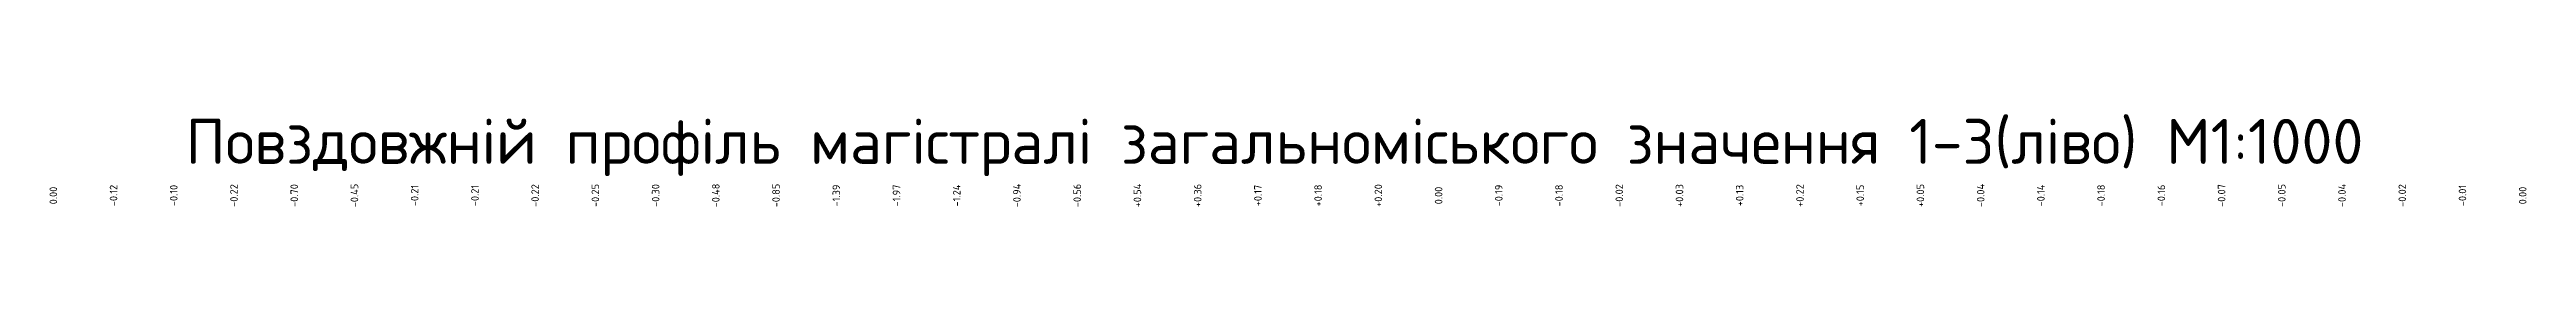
# Model space of a CAD drawing. Header units: metres. Extents: x 3746 to 7161, y 2134 to 3394.
# Drawn here: x 5446 to 6268, y 3363 to 3394 of the extents above; entities that cross this region are included whole.
import ezdxf

# ---------------------------------------------------------------- set-up
doc = ezdxf.new("R2010")
doc.units = ezdxf.units.M
doc.layers.add('C-ROAD-PROF-BAND', color=9, linetype='Continuous')
doc.styles.get("Standard").update_dxf_attribs({"font": 'arial.ttf'})
doc.styles.add('СПДС', font='isocpeur.ttf')

msp = doc.modelspace()

# ---------------------------------------------------------------- texts
at = {"style": 'СПДС'}
msp.add_text('Повздовжній профіль магістралі загальноміського значення 1-3(ліво) М1:1000', height=15, dxfattribs=at).set_placement((5490.96, 3377.694))
at = {"layer": 'C-ROAD-PROF-BAND', "color": 1, "linetype": 'Continuous', "lineweight": -3, "char_height": 2.5, "attachment_point": 5, "rotation": 89.999981}
for s, insert in [('{\\fISOCPEUR|b0|i0|c204|p34;0.00}', (5447.028, 3367.163)), ('{\\fISOCPEUR|b0|i0|c204|p34;-0.12}', (5467.028, 3367.163)), ('{\\fISOCPEUR|b0|i0|c204|p34;-0.10}', (5487.028, 3367.163)), ('{\\fISOCPEUR|b0|i0|c204|p34;-0.22}', (5507.028, 3367.163)), ('{\\fISOCPEUR|b0|i0|c204|p34;-0.70}', (5527.028, 3367.163)), ('{\\fISOCPEUR|b0|i0|c204|p34;-0.45}', (5547.028, 3367.163)), ('{\\fISOCPEUR|b0|i0|c204|p34;-0.21}', (5567.028, 3367.163)), ('{\\fISOCPEUR|b0|i0|c204|p34;-0.21}', (5587.028, 3367.163)), ('{\\fISOCPEUR|b0|i0|c204|p34;-0.22}', (5607.028, 3367.163)), ('{\\fISOCPEUR|b0|i0|c204|p34;-0.25}', (5627.028, 3367.163)), ('{\\fISOCPEUR|b0|i0|c204|p34;-0.30}', (5647.028, 3367.163)), ('{\\fISOCPEUR|b0|i0|c204|p34;-0.48}', (5667.028, 3367.163)), ('{\\fISOCPEUR|b0|i0|c204|p34;-0.85}', (5687.028, 3367.163)), ('{\\fISOCPEUR|b0|i0|c204|p34;-1.39}', (5707.028, 3367.163)), ('{\\fISOCPEUR|b0|i0|c204|p34;-1.97}', (5727.028, 3367.163)), ('{\\fISOCPEUR|b0|i0|c204|p34;-1.24}', (5747.028, 3367.163)), ('{\\fISOCPEUR|b0|i0|c204|p34;-0.94}', (5767.028, 3367.163)), ('{\\fISOCPEUR|b0|i0|c204|p34;-0.56}', (5787.028, 3367.163)), ('{\\fISOCPEUR|b0|i0|c204|p34;+0.54}', (5807.028, 3367.163)), ('{\\fISOCPEUR|b0|i0|c204|p34;+0.36}', (5827.028, 3367.163)), ('{\\fISOCPEUR|b0|i0|c204|p34;+0.17}', (5847.028, 3367.163)), ('{\\fISOCPEUR|b0|i0|c204|p34;+0.18}', (5867.028, 3367.163)), ('{\\fISOCPEUR|b0|i0|c204|p34;+0.20}', (5887.028, 3367.163)), ('{\\fISOCPEUR|b0|i0|c204|p34;0.00}', (5907.028, 3367.163)), ('{\\fISOCPEUR|b0|i0|c204|p34;-0.19}', (5927.028, 3367.163)), ('{\\fISOCPEUR|b0|i0|c204|p34;-0.18}', (5947.028, 3367.163)), ('{\\fISOCPEUR|b0|i0|c204|p34;-0.02}', (5967.028, 3367.163)), ('{\\fISOCPEUR|b0|i0|c204|p34;+0.03}', (5987.028, 3367.163)), ('{\\fISOCPEUR|b0|i0|c204|p34;+0.13}', (6007.028, 3367.163)), ('{\\fISOCPEUR|b0|i0|c204|p34;+0.22}', (6027.028, 3367.163)), ('{\\fISOCPEUR|b0|i0|c204|p34;+0.15}', (6047.028, 3367.163)), ('{\\fISOCPEUR|b0|i0|c204|p34;+0.05}', (6067.028, 3367.163)), ('{\\fISOCPEUR|b0|i0|c204|p34;-0.04}', (6087.028, 3367.163)), ('{\\fISOCPEUR|b0|i0|c204|p34;-0.14}', (6107.028, 3367.163)), ('{\\fISOCPEUR|b0|i0|c204|p34;-0.18}', (6127.028, 3367.163)), ('{\\fISOCPEUR|b0|i0|c204|p34;-0.16}', (6147.028, 3367.163)), ('{\\fISOCPEUR|b0|i0|c204|p34;-0.07}', (6167.028, 3367.163)), ('{\\fISOCPEUR|b0|i0|c204|p34;-0.05}', (6187.028, 3367.163)), ('{\\fISOCPEUR|b0|i0|c204|p34;-0.04}', (6207.028, 3367.163)), ('{\\fISOCPEUR|b0|i0|c204|p34;-0.02}', (6227.028, 3367.163)), ('{\\fISOCPEUR|b0|i0|c204|p34;-0.01}', (6247.028, 3367.163)), ('{\\fISOCPEUR|b0|i0|c204|p34;0.00}', (6267.028, 3367.163))]:
    msp.add_mtext(s, dxfattribs=dict(at, insert=insert))

doc.saveas('drawing.dxf')
